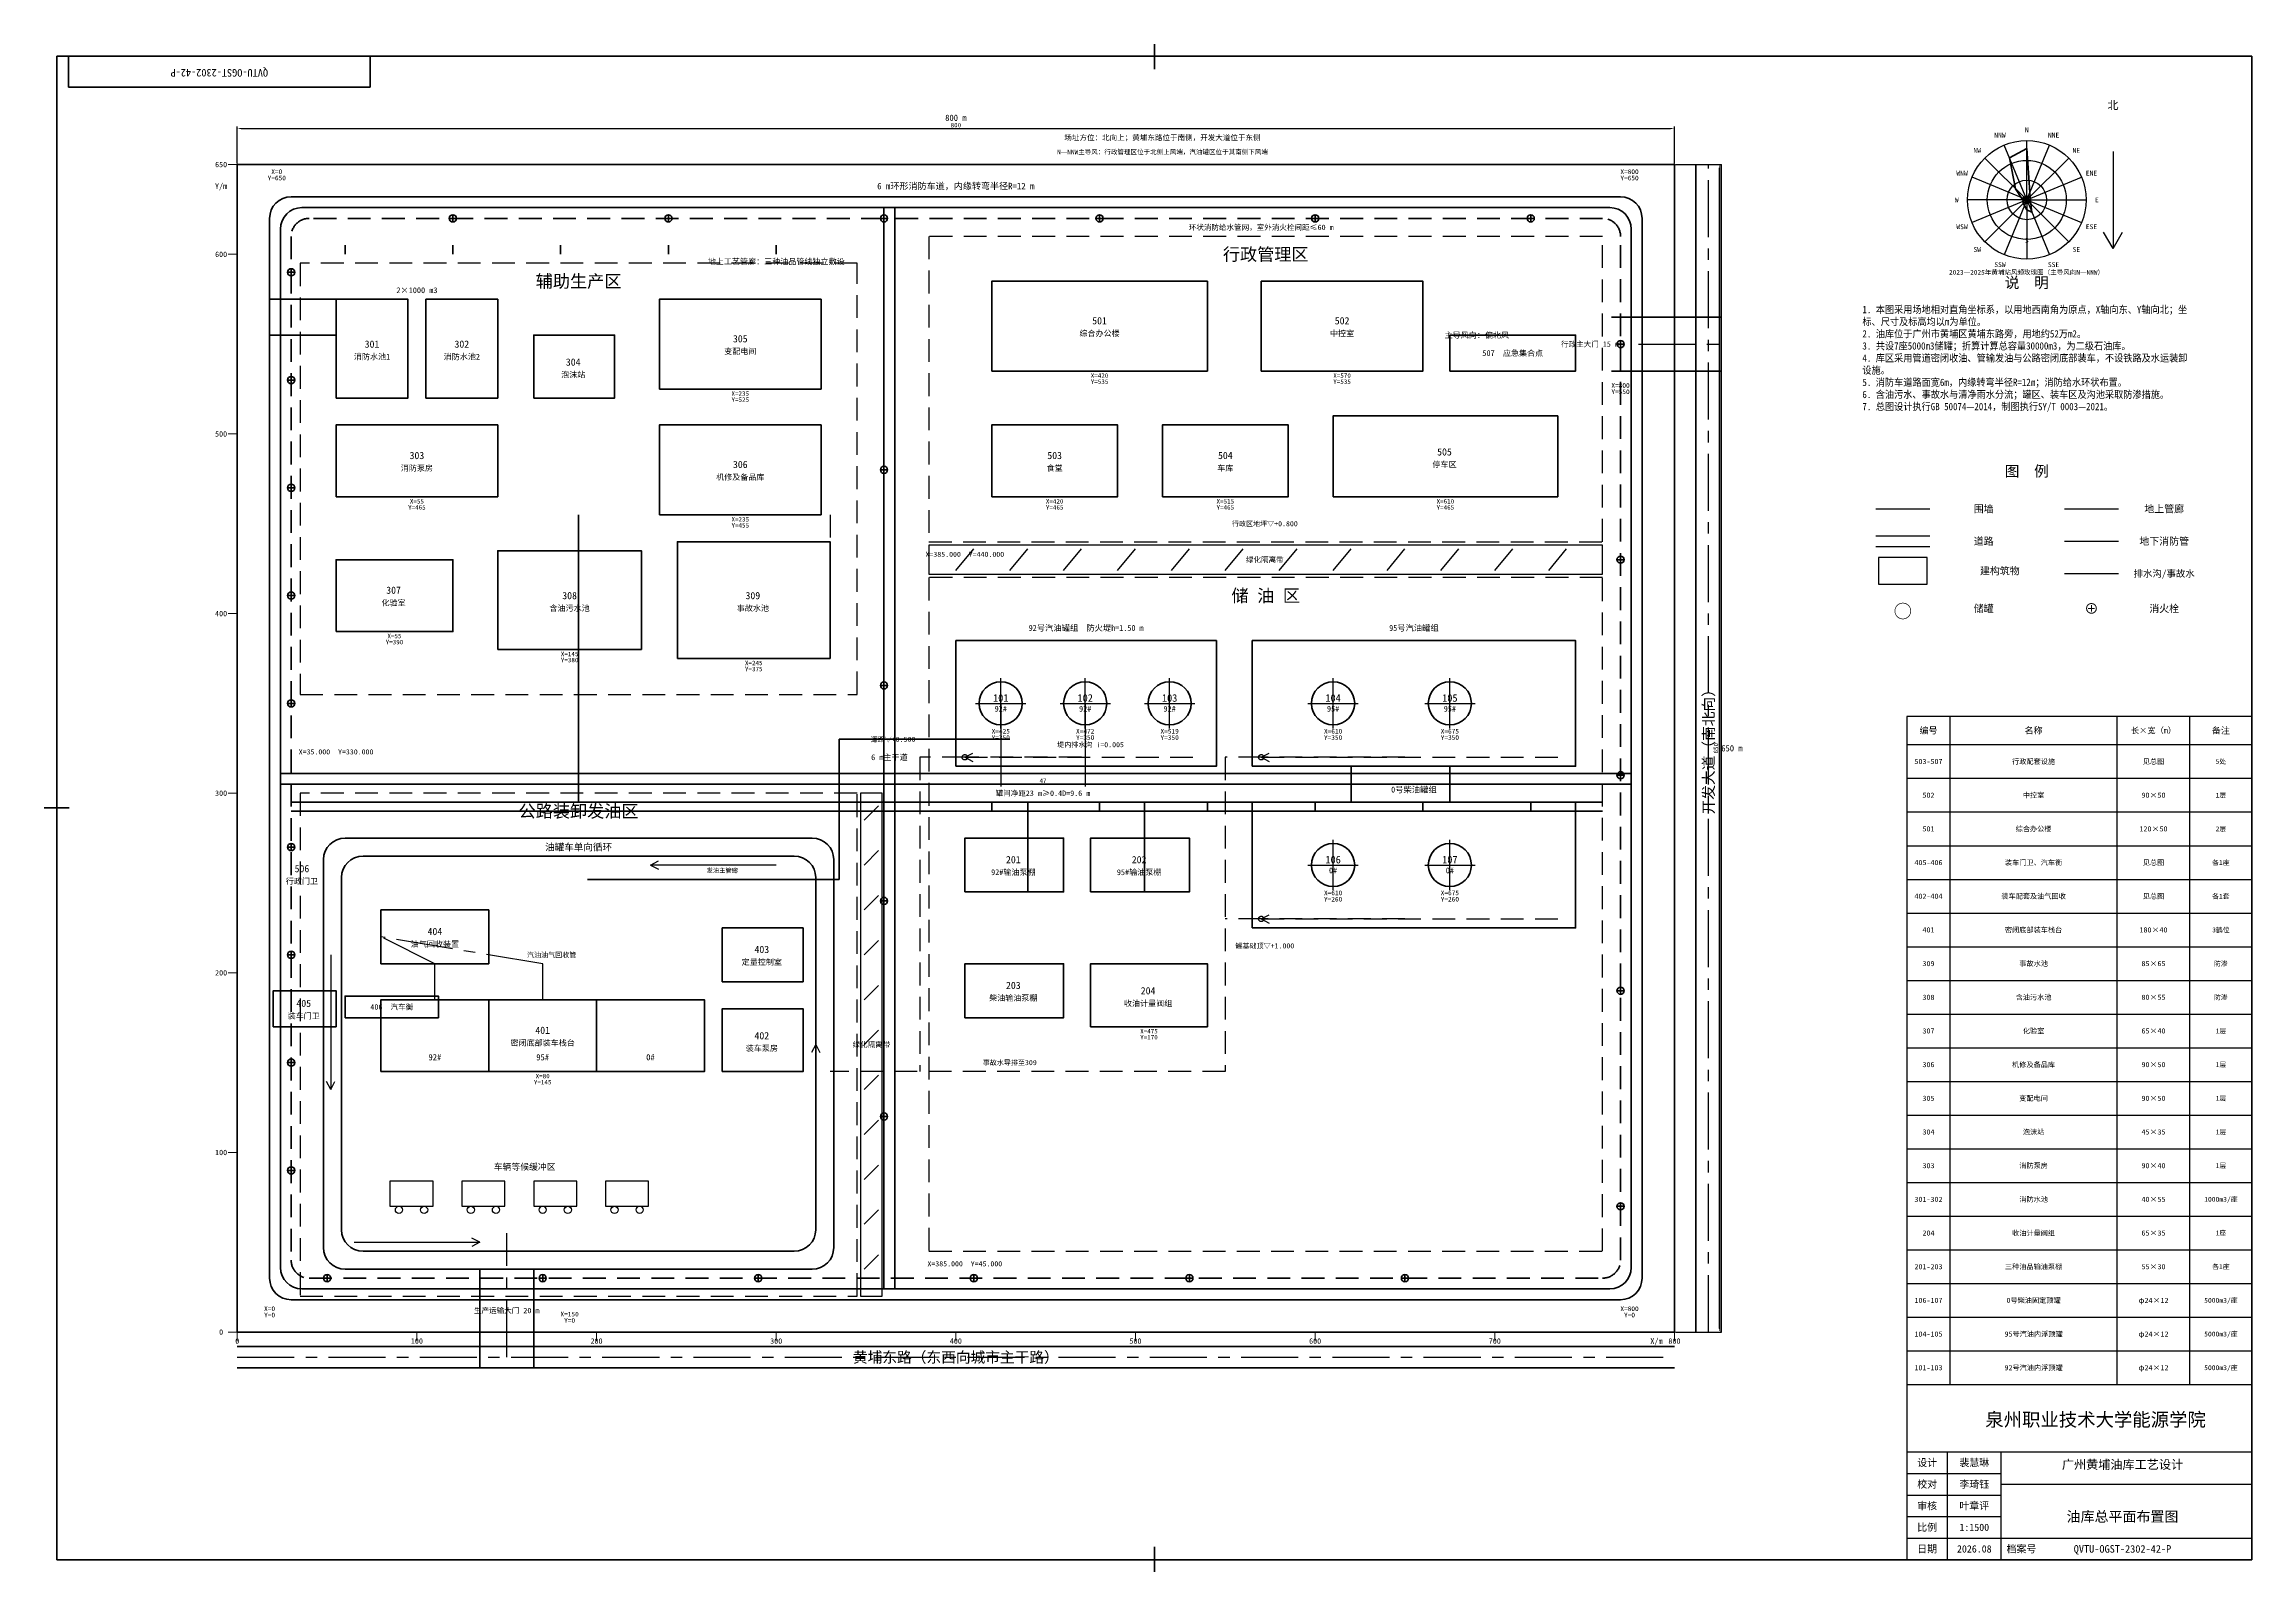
# Model space of a CAD drawing. Header units: millimetres. Extents: x -108 to 1121, y -88 to 762.
import ezdxf
from ezdxf.enums import TextEntityAlignment as Align

# ---------------------------------------------------------------- set-up
doc = ezdxf.new("R2010")
doc.units = ezdxf.units.MM
doc.linetypes.add('CENTER', pattern=[50.8, 31.75, -6.35, 6.35, -6.35])
doc.linetypes.add('DASHED', pattern=[19.05, 12.7, -6.35])
for name, color, linetype, lineweight in [('01-用地红线', 7, 'Continuous', 70), ('02-围墙', 7, 'Continuous', 50), ('03-道路', 7, 'Continuous', 35), ('04-防火堤', 7, 'Continuous', 50), ('05-储罐', 7, 'Continuous', 50), ('06-建构筑物', 7, 'Continuous', 35), ('07-工艺管廊', 7, 'Continuous', 35), ('08-消防管网', 7, 'DASHED', 35), ('09-排水沟', 7, 'DASHED', 25), ('10-文字', 7, 'Continuous', 25), ('11-尺寸', 7, 'Continuous', 25), ('12-箭头', 7, 'Continuous', 25), ('12-风向图', 7, 'Continuous', 25), ('13-中心线', 7, 'CENTER', 25), ('13-图框', 7, 'Continuous', 50), ('14-分区界线', 7, 'DASHED', 25), ('15-消防设施', 7, 'Continuous', 35), ('16-绿化', 7, 'Continuous', 25), ('17-车辆', 7, 'Continuous', 25), ('18-油气管', 7, 'CENTER', 25), ('20-坐标标注', 7, 'Continuous', 18)]:
    doc.layers.add(name, color=color, linetype=linetype, lineweight=lineweight)
doc.styles.add('QVTU-宋体', font='', dxfattribs={"width": 0.9})
doc.styles.add('QVTU-黑体', font='simhei.ttf', dxfattribs={"width": 0.95})
doc.styles.get("Standard").update_dxf_attribs({"font": ''})
doc.styles.get('QVTU-宋体').set_extended_font_data('SimSun')
doc.styles.get('Standard').set_extended_font_data('SimSun')
doc.dimstyles.new('ISO-25', dxfattribs={"dimtxt": 2.5, "dimasz": 2.5, "dimexe": 1.25, "dimexo": 0.625, "dimtad": 1, "dimtxsty": 'Standard', "dimcen": 2.5, "dimadec": 0, "dimazin": 0, "dimtfac": 1, "dimtmove": 0, "dimatfit": 3, "dimfxl": 1, "dimarcsym": 0})

# ---------------------------------------------------------------- blocks, each defined once
blk = doc.blocks.new('*D1')
at = {"layer": '11-尺寸', "color": 0, "lineweight": -2, "transparency": 16777216}
for p, q in [((0, 695.6), (0, 716.2)), ((2.5, 715), (797.5, 715)), ((800, 695.6), (800, 716.2))]:
    blk.add_line(p, q, dxfattribs=at)
at = {"layer": '11-尺寸', "color": 0, "transparency": 16777216}
for points in [[(2.5, 715.4), (2.5, 714.6), (0, 715)], [(797.5, 715.4), (797.5, 714.6), (800, 715)]]:
    blk.add_solid(points, dxfattribs=at)
at = {"layer": 'Defpoints', "color": 0, "transparency": 16777216}
for p in [(800, 715), (0, 695), (800, 695)]:
    blk.add_point(p, dxfattribs=at)
at = {"layer": '11-尺寸', "color": 0, "transparency": 16777216, "insert": (400, 716.9), "char_height": 2.5, "attachment_point": 5}
blk.add_mtext('800', dxfattribs=at)
blk = doc.blocks.new('*D2')
at = {"layer": '11-尺寸', "color": 0, "lineweight": -2, "transparency": 16777216}
for p, q in [((800.6, 695), (826.2, 695)), ((825, 47.5), (825, 692.5)), ((800.6, 45), (826.2, 45))]:
    blk.add_line(p, q, dxfattribs=at)
at = {"layer": '11-尺寸', "color": 0, "transparency": 16777216}
for points in [[(824.6, 692.5), (825.4, 692.5), (825, 695)], [(824.6, 47.5), (825.4, 47.5), (825, 45)]]:
    blk.add_solid(points, dxfattribs=at)
at = {"layer": 'Defpoints', "color": 0, "transparency": 16777216}
for p in [(800, 695), (825, 695), (800, 45)]:
    blk.add_point(p, dxfattribs=at)
at = {"layer": '11-尺寸', "color": 0, "transparency": 16777216, "insert": (823.1, 370), "char_height": 2.5, "attachment_point": 5, "rotation": 90}
blk.add_mtext('650', dxfattribs=at)
blk = doc.blocks.new('*D3')
at = {"layer": '11-尺寸', "color": 0, "lineweight": -2, "transparency": 16777216}
for p, q in [((425, 394.4), (425, 348.8)), ((472, 394.4), (472, 348.8)), ((427.5, 350), (469.5, 350))]:
    blk.add_line(p, q, dxfattribs=at)
at = {"layer": '11-尺寸', "color": 0, "transparency": 16777216}
for points in [[(427.5, 350.4), (427.5, 349.6), (425, 350)], [(469.5, 350.4), (469.5, 349.6), (472, 350)]]:
    blk.add_solid(points, dxfattribs=at)
at = {"layer": 'Defpoints', "color": 0, "transparency": 16777216}
for p in [(425, 395), (472, 395), (472, 350)]:
    blk.add_point(p, dxfattribs=at)
at = {"layer": '11-尺寸', "color": 0, "transparency": 16777216, "insert": (448.5, 351.9), "char_height": 2.5, "attachment_point": 5}
blk.add_mtext('47', dxfattribs=at)

msp = doc.modelspace()

# ---------------------------------------------------------------- linework, layer by layer
at = {"layer": '01-用地红线'}
msp.add_lwpolyline([(0, 45), (800, 45), (800, 695), (0, 695)], close=True, dxfattribs=at)
at = {"layer": '02-围墙'}
for p, q in [((800, 695), (0, 695)), ((0, 695), (0, 610)), ((800, 45), (800, 695)), ((0, 595), (0, 540)), ((0, 520), (0, 45)), ((0, 45), (800, 45))]:
    msp.add_line(p, q, dxfattribs=at)
at = {"layer": '03-道路'}
for p, q in [((812, 45), (812, 695)), ((826, 45), (826, 695)), ((360, 69), (360, 671)), ((366, 69), (366, 671)), ((765, 610), (826, 610)), ((765, 580), (826, 580)), ((24, 356), (776, 356)), ((24, 350), (776, 350)), ((135, 25), (135, 80)), ((165, 25), (165, 80)), ((0, 37), (800, 37)), ((0, 25), (800, 25))]:
    msp.add_line(p, q, dxfattribs=at)
for points in [[(18, 75, 0.41421356), (30, 63), (770, 63, 0.41421356), (782, 75), (782, 665, 0.41421356), (770, 677), (30, 677, 0.41421356), (18, 665)], [(24, 81, 0.41421356), (36, 69), (764, 69, 0.41421356), (776, 81), (776, 659, 0.41421356), (764, 671), (36, 671, 0.41421356), (24, 659)], [(48, 92, 0.41421356), (60, 80), (320, 80, 0.41421356), (332, 92), (332, 308, 0.41421356), (320, 320), (60, 320, 0.41421356), (48, 308)], [(58, 102, 0.41421356), (70, 90), (310, 90, 0.41421356), (322, 102), (322, 298, 0.41421356), (310, 310), (70, 310, 0.41421356), (58, 298)]]:
    msp.add_lwpolyline(points, format="xyb", close=True, dxfattribs=at)
at = {"layer": '04-防火堤'}
for points in [[(400, 360), (545, 360), (545, 430), (400, 430)], [(565, 360), (745, 360), (745, 430), (565, 430)], [(565, 270), (745, 270), (745, 340), (565, 340)]]:
    msp.add_lwpolyline(points, close=True, dxfattribs=at)
at = {"layer": '05-储罐'}
for centre in [(425, 395), (472, 395), (519, 395), (610, 395), (675, 395), (610, 305), (675, 305)]:
    msp.add_circle(centre, 12, dxfattribs=at)
at = {"layer": '06-建构筑物'}
for p, q in [((140, 190), (140, 230)), ((200, 190), (200, 230))]:
    msp.add_line(p, q, dxfattribs=at)
for points in [[(420, 580), (540, 580), (540, 630), (420, 630)], [(570, 580), (660, 580), (660, 630), (570, 630)], [(18, 600), (55, 600), (55, 620), (18, 620)], [(55, 565), (95, 565), (95, 620), (55, 620)], [(105, 565), (145, 565), (145, 620), (105, 620)], [(235, 570), (325, 570), (325, 620), (235, 620)], [(165, 565), (210, 565), (210, 600), (165, 600)], [(675, 580), (745, 580), (745, 600), (675, 600)], [(610, 510), (735, 510), (735, 555), (610, 555)], [(55, 510), (145, 510), (145, 550), (55, 550)], [(235, 500), (325, 500), (325, 550), (235, 550)], [(420, 510), (490, 510), (490, 550), (420, 550)], [(515, 510), (585, 510), (585, 550), (515, 550)], [(145, 425), (225, 425), (225, 480), (145, 480)], [(245, 420), (330, 420), (330, 485), (245, 485)], [(55, 435), (120, 435), (120, 475), (55, 475)], [(405, 290), (460, 290), (460, 320), (405, 320)], [(475, 290), (530, 290), (530, 320), (475, 320)], [(80, 250), (140, 250), (140, 280), (80, 280)], [(270, 240), (315, 240), (315, 270), (270, 270)], [(405, 220), (460, 220), (460, 250), (405, 250)], [(475, 215), (540, 215), (540, 250), (475, 250)], [(20, 215), (55, 215), (55, 235), (20, 235)], [(60, 220), (112, 220), (112, 232), (60, 232)], [(80, 190), (260, 190), (260, 230), (80, 230)], [(270, 190), (315, 190), (315, 225), (270, 225)]]:
    msp.add_lwpolyline(points, close=True, dxfattribs=at)
at = {"layer": '07-工艺管廊'}
for p, q in [((60, 645), (60, 650)), ((120, 645), (120, 650)), ((180, 645), (180, 650)), ((240, 645), (240, 650)), ((300, 645), (300, 650)), ((190, 340), (190, 500)), ((335, 297), (335, 375)), ((335, 375), (430, 375)), ((620, 340), (620, 360)), ((675, 340), (675, 360)), ((30, 340), (760, 340)), ((30, 335), (760, 335)), ((420, 335), (420, 340)), ((440, 340), (440, 290)), ((480, 335), (480, 340)), ((505, 340), (505, 290)), ((540, 335), (540, 340)), ((600, 335), (600, 340)), ((660, 335), (660, 340)), ((720, 335), (720, 340)), ((195, 297), (335, 297))]:
    msp.add_line(p, q, dxfattribs=at)
at = {"layer": '08-消防管网'}
for p, q in [((360, 85), (360, 655)), ((40, 350), (760, 350))]:
    msp.add_line(p, q, dxfattribs=at)
msp.add_lwpolyline([(30, 85, 0.41421356), (40, 75), (760, 75, 0.41421356), (770, 85), (770, 655, 0.41421356), (760, 665), (40, 665, 0.41421356), (30, 655)], format="xyb", close=True, dxfattribs=at)
at = {"layer": '09-排水沟'}
for p, q in [((330, 500), (330, 450)), ((405, 365), (380, 365)), ((380, 365), (380, 190)), ((405, 365), (409.408, 367.36)), ((405, 365), (535, 365)), ((470, 365), (405, 365)), ((405, 365), (409.408, 362.64)), ((570, 365), (550, 365)), ((550, 365), (550, 190)), ((570, 365), (574.408, 367.36)), ((570, 365), (735, 365)), ((650, 365), (570, 365)), ((570, 365), (574.408, 362.64)), ((570, 275), (550, 275)), ((570, 275), (574.408, 277.36)), ((570, 275), (735, 275)), ((650, 275), (570, 275)), ((570, 275), (574.408, 272.64)), ((550, 190), (330, 190))]:
    msp.add_line(p, q, dxfattribs=at)
for centre in [(405, 365), (570, 365), (570, 275)]:
    msp.add_circle(centre, 1.5, dxfattribs=at)
at = {"layer": '10-文字'}
for p, q in [((-100.372, 755.276), (-100.372, -81.724)), ((1108.628, 755.276), (-100.372, 755.276)), ((912.128, 503.276), (942.128, 503.276)), ((1017.128, 503.276), (1047.128, 503.276)), ((912.128, 488.276), (942.128, 488.276)), ((912.128, 482.276), (942.128, 482.276)), ((1017.128, 485.276), (1047.128, 485.276)), ((1017.128, 467.276), (1047.128, 467.276)), ((929.416, 387.776), (929.416, 15.776)), ((1121.416, 387.776), (929.416, 387.776)), ((953.416, 15.776), (953.416, 387.776)), ((1046.416, 15.776), (1046.416, 387.776)), ((1086.916, 15.776), (1086.916, 387.776)), ((1121.416, 15.776), (1121.416, 387.776)), ((929.416, 353.276), (1121.416, 353.276)), ((929.416, 334.526), (1121.416, 334.526)), ((929.416, 315.776), (1121.416, 315.776)), ((929.416, 297.026), (1121.416, 297.026)), ((929.416, 278.276), (1121.416, 278.276)), ((929.416, 259.526), (1121.416, 259.526)), ((929.416, 240.776), (1121.416, 240.776)), ((929.416, 222.026), (1121.416, 222.026)), ((929.416, 203.276), (1121.416, 203.276)), ((929.416, 184.526), (1121.416, 184.526)), ((929.416, 165.776), (1121.416, 165.776)), ((929.416, 147.026), (1121.416, 147.026)), ((929.416, 128.276), (1121.416, 128.276)), ((929.416, 109.526), (1121.416, 109.526)), ((929.416, 90.776), (1121.416, 90.776)), ((929.416, 72.026), (1121.416, 72.026)), ((929.416, 53.276), (1121.416, 53.276)), ((929.416, 34.526), (1121.416, 34.526)), ((929.416, 15.776), (929.416, -81.724)), ((929.416, 15.776), (1121.416, 15.776)), ((929.416, -21.724), (1121.416, -21.724)), ((951.916, -81.724), (951.916, -21.724)), ((981.916, -81.724), (981.916, -21.724)), ((929.416, -33.724), (981.916, -33.724)), ((929.416, -45.724), (981.916, -45.724)), ((981.916, -39.724), (1121.416, -39.724)), ((929.416, -57.724), (981.916, -57.724)), ((929.416, -69.724), (1121.416, -69.724)), ((929.416, -81.724), (1121.416, -81.724))]:
    msp.add_line(p, q, dxfattribs=at)
at = {"layer": '10-文字', "lineweight": 25}
msp.add_line((929.416, 372.026), (1121.416, 372.026), dxfattribs=at)
at = {"layer": '10-文字'}
msp.add_lwpolyline([(913.628, 461.276), (940.628, 461.276), (940.628, 476.276), (913.628, 476.276)], close=True, dxfattribs=at)
at = {"layer": '12-箭头'}
for p, q in [((230, 305), (234.408, 307.36)), ((300, 305), (230, 305)), ((230, 305), (234.408, 302.64)), ((52, 255), (52, 180)), ((322, 205), (319.64, 200.592)), ((322, 135), (322, 205)), ((322, 205), (324.36, 200.592)), ((52, 180), (49.64, 184.408)), ((52, 180), (54.36, 184.408)), ((65, 95), (135, 95)), ((135, 95), (130.592, 97.36)), ((135, 95), (130.592, 92.64))]:
    msp.add_line(p, q, dxfattribs=at)
at = {"layer": '12-风向图'}
for p, q in [((996.128, 675.276), (983.5, 705.764)), ((996.128, 675.276), (996.128, 708.276)), ((996.128, 675.276), (1008.757, 705.764)), ((1044.128, 702.276), (1044.128, 648.276)), ((996.128, 675.276), (972.794, 698.61)), ((996.128, 675.276), (1019.463, 698.61)), ((996.128, 675.276), (965.64, 687.904)), ((996.128, 675.276), (1026.617, 687.904)), ((996.128, 675.276), (963.128, 675.276)), ((996.128, 675.276), (965.64, 662.647)), ((996.128, 675.276), (972.794, 651.941)), ((996.128, 675.276), (983.5, 644.788)), ((996.128, 675.276), (996.128, 642.276)), ((996.128, 675.276), (1008.757, 644.788)), ((996.128, 675.276), (1019.463, 651.941)), ((996.128, 675.276), (1026.617, 662.647)), ((996.128, 675.276), (1029.128, 675.276)), ((1044.128, 648.276), (1038.878, 657.276)), ((1044.128, 648.276), (1049.378, 657.276))]:
    msp.add_line(p, q, dxfattribs=at)
at = {"layer": '12-风向图', "lineweight": 50}
for p, q in [((986.447, 698.65), (996.128, 703.876)), ((996.128, 703.876), (997.812, 679.341)), ((989.906, 681.498), (986.447, 698.65)), ((993.08, 676.539), (989.906, 681.498)), ((993.928, 675.276), (993.08, 676.539)), ((997.812, 679.341), (998.073, 677.22)), ((998.073, 677.22), (998.161, 676.118)), ((998.161, 676.118), (998.328, 675.276)), ((994.096, 674.434), (993.928, 675.276)), ((994.184, 673.331), (994.096, 674.434)), ((994.866, 672.227), (994.184, 673.331)), ((996.128, 669.776), (994.866, 672.227)), ((998.949, 668.467), (996.128, 669.776)), ((998.328, 675.276), (998.161, 674.434)), ((998.161, 674.434), (998.462, 672.942)), ((998.462, 672.942), (998.949, 668.467))]:
    msp.add_line(p, q, dxfattribs=at)
at = {"layer": '12-风向图'}
for radius in [33, 22, 11, 2.25]:
    msp.add_circle((996.128, 675.276), radius, dxfattribs=at)
at = {"layer": '13-中心线'}
for p, q in [((819, 45), (819, 695)), ((780, 595), (826, 595)), ((425, 381), (425, 409)), ((472, 381), (472, 409)), ((519, 381), (519, 409)), ((610, 381), (610, 409)), ((675, 381), (675, 409)), ((411, 395), (439, 395)), ((458, 395), (486, 395)), ((505, 395), (533, 395)), ((596, 395), (624, 395)), ((661, 395), (689, 395)), ((610, 291), (610, 319)), ((675, 291), (675, 319)), ((596, 305), (624, 305)), ((661, 305), (689, 305)), ((150, 31), (150, 100)), ((0, 31), (800, 31))]:
    msp.add_line(p, q, dxfattribs=at)
at = {"layer": '13-图框', "lineweight": 50}
for p, q in [((510.503, 748), (510.503, 762)), ((-107.5, 336.776), (-93.5, 336.776)), ((510.503, -88.5), (510.503, -74.5))]:
    msp.add_line(p, q, dxfattribs=at)
at = {"layer": '13-图框', "lineweight": 70}
for p, q in [((1121.379, 755.276), (-100.372, 755.276)), ((-100.372, 755.276), (-100.372, -81.724)), ((1121.379, -81.724), (1121.379, 755.276)), ((-100.372, -81.724), (1121.379, -81.724))]:
    msp.add_line(p, q, dxfattribs=at)
at = {"layer": '13-图框', "lineweight": 35}
for p, q in [((-94, 738), (-94, 755.276)), ((74, 738), (74, 755.276)), ((-94, 738), (74, 738))]:
    msp.add_line(p, q, dxfattribs=at)
at = {"layer": '14-分区界线'}
for points in [[(385, 485), (760, 485), (760, 655), (385, 655)], [(35, 400), (345, 400), (345, 640), (35, 640)], [(385, 90), (760, 90), (760, 465), (385, 465)], [(35, 65), (345, 65), (345, 345), (35, 345)]]:
    msp.add_lwpolyline(points, close=True, dxfattribs=at)
at = {"layer": '15-消防设施'}
for p, q in [((118, 665), (122, 665)), ((120, 663), (120, 667)), ((238, 665), (242, 665)), ((240, 663), (240, 667)), ((358, 665), (362, 665)), ((360, 663), (360, 667)), ((478, 665), (482, 665)), ((480, 663), (480, 667)), ((598, 665), (602, 665)), ((600, 663), (600, 667)), ((718, 665), (722, 665)), ((720, 663), (720, 667)), ((28, 635), (32, 635)), ((30, 633), (30, 637)), ((768, 595), (772, 595)), ((770, 593), (770, 597)), ((28, 575), (32, 575)), ((30, 573), (30, 577)), ((30, 513), (30, 517)), ((358, 525), (362, 525)), ((360, 523), (360, 527)), ((28, 515), (32, 515)), ((768, 475), (772, 475)), ((770, 473), (770, 477)), ((28, 455), (32, 455)), ((30, 453), (30, 457)), ((360, 403), (360, 407)), ((28, 395), (32, 395)), ((30, 393), (30, 397)), ((358, 405), (362, 405)), ((770, 353), (770, 357)), ((768, 355), (772, 355)), ((28, 315), (32, 315)), ((30, 313), (30, 317)), ((358, 285), (362, 285)), ((360, 283), (360, 287)), ((28, 255), (32, 255)), ((30, 253), (30, 257)), ((768, 235), (772, 235)), ((770, 233), (770, 237)), ((30, 193), (30, 197)), ((28, 195), (32, 195)), ((358, 165), (362, 165)), ((360, 163), (360, 167)), ((30, 133), (30, 137)), ((28, 135), (32, 135)), ((768, 115), (772, 115)), ((770, 113), (770, 117)), ((48, 75), (52, 75)), ((50, 73), (50, 77)), ((168, 75), (172, 75)), ((170, 73), (170, 77)), ((288, 75), (292, 75)), ((290, 73), (290, 77)), ((408, 75), (412, 75)), ((410, 73), (410, 77)), ((528, 75), (532, 75)), ((530, 73), (530, 77)), ((648, 75), (652, 75)), ((650, 73), (650, 77))]:
    msp.add_line(p, q, dxfattribs=at)
for centre in [(120, 665), (240, 665), (360, 665), (480, 665), (600, 665), (720, 665), (30, 635), (770, 595), (30, 575), (30, 515), (360, 525), (770, 475), (30, 455), (360, 405), (30, 395), (770, 355), (30, 315), (360, 285), (30, 255), (770, 235), (30, 195), (360, 165), (30, 135), (770, 115), (50, 75), (170, 75), (290, 75), (410, 75), (530, 75), (650, 75)]:
    msp.add_circle(centre, 2, dxfattribs=at)
at = {"layer": '16-绿化'}
for p, q in [((400, 469), (410, 481)), ((430, 469), (440, 481)), ((460, 469), (470, 481)), ((490, 469), (500, 481)), ((520, 469), (530, 481)), ((550, 469), (560, 481)), ((580, 469), (590, 481)), ((610, 469), (620, 481)), ((640, 469), (650, 481)), ((670, 469), (680, 481)), ((700, 469), (710, 481)), ((730, 469), (740, 481)), ((349, 330), (357, 338)), ((349, 305), (357, 313)), ((349, 280), (357, 288)), ((349, 255), (357, 263)), ((349, 230), (357, 238)), ((349, 205), (357, 213)), ((349, 180), (357, 188)), ((349, 155), (357, 163)), ((349, 130), (357, 138)), ((349, 105), (357, 113)), ((349, 80), (357, 88))]:
    msp.add_line(p, q, dxfattribs=at)
for points in [[(385, 467), (760, 467), (760, 483), (385, 483)], [(347, 65), (359, 65), (359, 345), (347, 345)]]:
    msp.add_lwpolyline(points, close=True, dxfattribs=at)
at = {"layer": '17-车辆'}
for points in [[(85, 115), (109, 115), (109, 129), (85, 129)], [(125, 115), (149, 115), (149, 129), (125, 129)], [(165, 115), (189, 115), (189, 129), (165, 129)], [(205, 115), (229, 115), (229, 129), (205, 129)]]:
    msp.add_lwpolyline(points, close=True, dxfattribs=at)
for centre in [(90, 113), (104, 113), (130, 113), (144, 113), (170, 113), (184, 113), (210, 113), (224, 113)]:
    msp.add_circle(centre, 2, dxfattribs=at)
at = {"layer": '18-油气管'}
for p, q in [((110, 250), (80, 265)), ((170, 250), (80, 265)), ((110, 230), (110, 250)), ((170, 230), (170, 250))]:
    msp.add_line(p, q, dxfattribs=at)
at = {"layer": '20-坐标标注'}
for p, q in [((0, 695), (-5, 695)), ((0, 645), (-5, 645)), ((0, 545), (-5, 545)), ((0, 445), (-5, 445)), ((0, 345), (-5, 345)), ((0, 245), (-5, 245)), ((0, 145), (-5, 145)), ((0, 45), (-5, 45)), ((0, 45), (0, 40)), ((100, 45), (100, 40)), ((200, 45), (200, 40)), ((300, 45), (300, 40)), ((400, 45), (400, 40)), ((500, 45), (500, 40)), ((600, 45), (600, 40)), ((700, 45), (700, 40)), ((800, 45), (800, 40))]:
    msp.add_line(p, q, dxfattribs=at)

# ---------------------------------------------------------------- texts
at = {"layer": '10-文字', "style": 'QVTU-宋体'}
for s, height, rotation, p in [('QVTU-OGST-2302-42-P', 4.2, 180, (-10, 746)), ('开发大道（南北向）', 6, 90, (819, 370))]:
    msp.add_text(s, height=height, rotation=rotation, dxfattribs=at).set_placement(p, align=Align.MIDDLE_CENTER)
at = {"layer": '10-文字'}
for s, height, style, p in [('北', 4.5, 'QVTU-宋体', (1044.1, 728)), ('800 m', 3.5, 'QVTU-宋体', (400, 721)), ('N—NNW主导风：行政管理区位于北侧上风端，汽油罐区位于其南侧下风端', 2.6, 'QVTU-宋体', (515, 702)), ('场址方位：北向上；黄埔东路位于南侧，开发大道位于东侧', 3, 'QVTU-宋体', (515, 710)), ('6 m环形消防车道，内缘转弯半径R=12 m', 3.6, 'QVTU-宋体', (400, 683)), ('环状消防给水管网，室外消火栓间距≤60 m', 3, 'QVTU-宋体', (570, 660)), ('地上工艺管廊：三种油品管线独立敷设', 3.2, 'QVTU-宋体', (300, 641)), ('行政管理区', 7, 'QVTU-黑体', (572.5, 645)), ('辅助生产区', 7, 'QVTU-黑体', (190, 630)), ('2023—2025年黄埔站风频玫瑰图（主导风向N—NNW）', 2.6, 'QVTU-宋体', (996, 635)), ('说  明', 6, 'QVTU-黑体', (996.128, 629.276)), ('2×1000 m3', 3.2, 'QVTU-宋体', (100, 625)), ('综合办公楼', 3.2, 'QVTU-宋体', (480, 601)), ('501', 4, 'QVTU-宋体', (480, 608)), ('中控室', 3.2, 'QVTU-宋体', (615, 601)), ('502', 4, 'QVTU-宋体', (615, 608)), ('消防水池1', 3.2, 'QVTU-宋体', (75, 588)), ('301', 4, 'QVTU-宋体', (75, 595)), ('消防水池2', 3.2, 'QVTU-宋体', (125, 588)), ('302', 4, 'QVTU-宋体', (125, 595)), ('变配电间', 3.2, 'QVTU-宋体', (280, 591)), ('305', 4, 'QVTU-宋体', (280, 598)), ('主导风向：偏北风', 3.2, 'QVTU-宋体', (690, 600)), ('507  应急集合点', 3.2, 'QVTU-宋体', (710, 590)), ('行政主大门 15 m', 3, 'QVTU-宋体', (753, 595)), ('泡沫站', 3.2, 'QVTU-宋体', (187, 578)), ('304', 4, 'QVTU-宋体', (187, 585)), ('303', 4, 'QVTU-宋体', (100, 533)), ('306', 4, 'QVTU-宋体', (280, 528)), ('503', 4, 'QVTU-宋体', (455, 533)), ('504', 4, 'QVTU-宋体', (550, 533)), ('停车区', 3.2, 'QVTU-黑体', (672, 528)), ('505', 4, 'QVTU-宋体', (672, 535)), ('消防泵房', 3.2, 'QVTU-宋体', (100, 526)), ('机修及备品库', 3.2, 'QVTU-宋体', (280, 521)), ('食堂', 3.2, 'QVTU-宋体', (455, 526)), ('车库', 3.2, 'QVTU-宋体', (550, 526)), ('图  例', 6, 'QVTU-黑体', (996.128, 524.276)), ('围墙', 4.05, 'QVTU-宋体', (972.128, 503.276)), ('地上管廊', 4.05, 'QVTU-宋体', (1072.628, 503.276)), ('行政区地坪▽+0.800', 2.8, 'QVTU-宋体', (572, 495)), ('X=385.000  Y=440.000', 2.8, 'QVTU-宋体', (405, 478)), ('道路', 4.05, 'QVTU-宋体', (972.128, 485.276)), ('地下消防管', 4.05, 'QVTU-宋体', (1072.628, 485.276)), ('绿化隔离带', 3, 'QVTU-宋体', (572, 475)), ('建构筑物', 4.05, 'QVTU-宋体', (981.128, 468.776)), ('排水沟/事故水', 3.75, 'QVTU-宋体', (1072.628, 467.276)), ('307', 4, 'QVTU-宋体', (87, 458)), ('308', 4, 'QVTU-宋体', (185, 455)), ('309', 4, 'QVTU-宋体', (287, 455)), ('储 油 区', 7, 'QVTU-黑体', (572.5, 455)), ('化验室', 3.2, 'QVTU-宋体', (87, 451)), ('含油污水池', 3.2, 'QVTU-宋体', (185, 448)), ('事故水池', 3.2, 'QVTU-宋体', (287, 448)), ('○', 7.5, 'QVTU-宋体', (927.128, 446.276)), ('储罐', 4.05, 'QVTU-宋体', (972.128, 447.776)), ('⊕', 6, 'QVTU-宋体', (1032.128, 447.776)), ('消火栓', 4.05, 'QVTU-宋体', (1072.628, 447.776)), ('92号汽油罐组  防火堤h=1.50 m', 3.3, 'QVTU-宋体', (472.5, 437)), ('95号汽油罐组', 3.3, 'QVTU-宋体', (655, 437)), ('101', 4.2, 'QVTU-宋体', (425, 398)), ('92#', 3.2, 'QVTU-宋体', (425, 392)), ('102', 4.2, 'QVTU-宋体', (472, 398)), ('92#', 3.2, 'QVTU-宋体', (472, 392)), ('103', 4.2, 'QVTU-宋体', (519, 398)), ('92#', 3.2, 'QVTU-宋体', (519, 392)), ('104', 4.2, 'QVTU-宋体', (610, 398)), ('95#', 3.2, 'QVTU-宋体', (610, 392)), ('105', 4.2, 'QVTU-宋体', (675, 398)), ('95#', 3.2, 'QVTU-宋体', (675, 392)), ('编号', 3.6, 'QVTU-黑体', (941.416, 379.901)), ('名称', 3.6, 'QVTU-黑体', (999.916, 379.901)), ('长×宽（m）', 3.3, 'QVTU-黑体', (1066.666, 379.901)), ('备注', 3.6, 'QVTU-黑体', (1104.166, 379.901)), ('X=35.000  Y=330.000', 2.8, 'QVTU-宋体', (55, 368)), ('道路▽+0.500', 2.8, 'QVTU-宋体', (365, 375)), ('堤内排水沟 i=0.005', 2.8, 'QVTU-宋体', (475, 372)), ('650 m', 3.5, 'QVTU-宋体', (832, 370)), ('6 m主干道', 3.2, 'QVTU-宋体', (363, 365)), ('503-507', 2.85, 'QVTU-宋体', (941.416, 362.651)), ('行政配套设施', 2.85, 'QVTU-宋体', (999.916, 362.651)), ('见总图', 2.85, 'QVTU-宋体', (1066.666, 362.651)), ('5处', 2.7, 'QVTU-宋体', (1104.166, 362.651)), ('罐间净距23 m≥0.4D=9.6 m', 3, 'QVTU-宋体', (448.5, 345)), ('0号柴油罐组', 3.3, 'QVTU-宋体', (655, 347)), ('502', 2.85, 'QVTU-宋体', (941.416, 343.901)), ('中控室', 2.85, 'QVTU-宋体', (999.916, 343.901)), ('90×50', 2.85, 'QVTU-宋体', (1066.666, 343.901)), ('1层', 2.7, 'QVTU-宋体', (1104.166, 343.901)), ('公路装卸发油区', 7, 'QVTU-黑体', (190, 335)), ('501', 2.85, 'QVTU-宋体', (941.416, 325.151)), ('综合办公楼', 2.85, 'QVTU-宋体', (999.916, 325.151)), ('120×50', 2.85, 'QVTU-宋体', (1066.666, 325.151)), ('2层', 2.7, 'QVTU-宋体', (1104.166, 325.151)), ('油罐车单向循环', 3.8, 'QVTU-宋体', (190, 315)), ('201', 4, 'QVTU-宋体', (432, 308)), ('202', 4, 'QVTU-宋体', (502, 308)), ('106', 4.2, 'QVTU-宋体', (610, 308)), ('107', 4.2, 'QVTU-宋体', (675, 308)), ('405-406', 2.85, 'QVTU-宋体', (941.416, 306.401)), ('装车门卫、汽车衡', 2.85, 'QVTU-宋体', (999.916, 306.401)), ('见总图', 2.85, 'QVTU-宋体', (1066.666, 306.401)), ('各1座', 2.7, 'QVTU-宋体', (1104.166, 306.401)), ('行政门卫', 3.2, 'QVTU-宋体', (36, 296)), ('506', 4, 'QVTU-宋体', (36, 303)), ('发油主管廊', 2.5, 'QVTU-宋体', (270, 302)), ('92#输油泵棚', 3.2, 'QVTU-宋体', (432, 301)), ('95#输油泵棚', 3.2, 'QVTU-宋体', (502, 301)), ('0#', 3.2, 'QVTU-宋体', (610, 302)), ('0#', 3.2, 'QVTU-宋体', (675, 302)), ('402-404', 2.85, 'QVTU-宋体', (941.416, 287.651)), ('装车配套及油气回收', 2.85, 'QVTU-宋体', (999.916, 287.651)), ('见总图', 2.85, 'QVTU-宋体', (1066.666, 287.651)), ('各1套', 2.7, 'QVTU-宋体', (1104.166, 287.651)), ('密闭底部装车栈台', 2.85, 'QVTU-宋体', (999.916, 268.901)), ('3鹤位', 2.7, 'QVTU-宋体', (1104.166, 268.901)), ('油气回收装置', 3.2, 'QVTU-宋体', (110, 261)), ('404', 4, 'QVTU-宋体', (110, 268)), ('403', 4, 'QVTU-宋体', (292, 258)), ('罐基础顶▽+1.000', 2.8, 'QVTU-宋体', (572, 260)), ('401', 2.85, 'QVTU-宋体', (941.416, 268.901)), ('180×40', 2.85, 'QVTU-宋体', (1066.666, 268.901)), ('汽油油气回收管', 2.8, 'QVTU-宋体', (175, 255)), ('定量控制室', 3.2, 'QVTU-宋体', (292, 251)), ('309', 2.85, 'QVTU-宋体', (941.416, 250.151)), ('事故水池', 2.85, 'QVTU-宋体', (999.916, 250.151)), ('85×65', 2.85, 'QVTU-宋体', (1066.666, 250.151)), ('防渗', 2.7, 'QVTU-宋体', (1104.166, 250.151)), ('203', 4, 'QVTU-宋体', (432, 238)), ('204', 4, 'QVTU-宋体', (507, 235)), ('装车门卫', 3.2, 'QVTU-宋体', (37, 221)), ('405', 4, 'QVTU-宋体', (37, 228)), ('406  汽车衡', 3, 'QVTU-宋体', (86, 226)), ('柴油输油泵棚', 3.2, 'QVTU-宋体', (432, 231)), ('收油计量阀组', 3.2, 'QVTU-宋体', (507, 228)), ('308', 2.85, 'QVTU-宋体', (941.416, 231.401)), ('含油污水池', 2.85, 'QVTU-宋体', (999.916, 231.401)), ('80×55', 2.85, 'QVTU-宋体', (1066.666, 231.401)), ('防渗', 2.7, 'QVTU-宋体', (1104.166, 231.401)), ('401', 4, 'QVTU-宋体', (170, 213)), ('402', 4, 'QVTU-宋体', (292, 210)), ('307', 2.85, 'QVTU-宋体', (941.416, 212.651)), ('化验室', 2.85, 'QVTU-宋体', (999.916, 212.651)), ('65×40', 2.85, 'QVTU-宋体', (1066.666, 212.651)), ('1层', 2.7, 'QVTU-宋体', (1104.166, 212.651)), ('92#', 3.5, 'QVTU-宋体', (110, 198)), ('密闭底部装车栈台', 3.2, 'QVTU-宋体', (170, 206)), ('95#', 3.5, 'QVTU-宋体', (170, 198)), ('0#', 3.5, 'QVTU-宋体', (230, 198)), ('装车泵房', 3.2, 'QVTU-宋体', (292, 203)), ('绿化隔离带', 3, 'QVTU-宋体', (353, 205)), ('事故水导排至309', 2.8, 'QVTU-宋体', (430, 195)), ('306', 2.85, 'QVTU-宋体', (941.416, 193.901)), ('机修及备品库', 2.85, 'QVTU-宋体', (999.916, 193.901)), ('90×50', 2.85, 'QVTU-宋体', (1066.666, 193.901)), ('1层', 2.7, 'QVTU-宋体', (1104.166, 193.901)), ('305', 2.85, 'QVTU-宋体', (941.416, 175.151)), ('变配电间', 2.85, 'QVTU-宋体', (999.916, 175.151)), ('90×50', 2.85, 'QVTU-宋体', (1066.666, 175.151)), ('1层', 2.7, 'QVTU-宋体', (1104.166, 175.151)), ('304', 2.85, 'QVTU-宋体', (941.416, 156.401)), ('泡沫站', 2.85, 'QVTU-宋体', (999.916, 156.401)), ('45×35', 2.85, 'QVTU-宋体', (1066.666, 156.401)), ('1层', 2.7, 'QVTU-宋体', (1104.166, 156.401)), ('车辆等候缓冲区', 3.5, 'QVTU-黑体', (160, 137)), ('303', 2.85, 'QVTU-宋体', (941.416, 137.651)), ('消防泵房', 2.85, 'QVTU-宋体', (999.916, 137.651)), ('90×40', 2.85, 'QVTU-宋体', (1066.666, 137.651)), ('1层', 2.7, 'QVTU-宋体', (1104.166, 137.651)), ('301-302', 2.85, 'QVTU-宋体', (941.416, 118.901)), ('消防水池', 2.85, 'QVTU-宋体', (999.916, 118.901)), ('40×55', 2.85, 'QVTU-宋体', (1066.666, 118.901)), ('1000m3/座', 2.7, 'QVTU-宋体', (1104.166, 118.901)), ('204', 2.85, 'QVTU-宋体', (941.416, 100.151)), ('收油计量阀组', 2.85, 'QVTU-宋体', (999.916, 100.151)), ('65×35', 2.85, 'QVTU-宋体', (1066.666, 100.151)), ('1座', 2.7, 'QVTU-宋体', (1104.166, 100.151)), ('X=385.000  Y=45.000', 2.8, 'QVTU-宋体', (405, 83)), ('201-203', 2.85, 'QVTU-宋体', (941.416, 81.401)), ('三种油品输油泵棚', 2.85, 'QVTU-宋体', (999.916, 81.401)), ('55×30', 2.85, 'QVTU-宋体', (1066.666, 81.401)), ('各1座', 2.7, 'QVTU-宋体', (1104.166, 81.401)), ('106-107', 2.85, 'QVTU-宋体', (941.416, 62.651)), ('0号柴油固定顶罐', 2.85, 'QVTU-宋体', (999.916, 62.651)), ('φ24×12', 2.85, 'QVTU-宋体', (1066.666, 62.651)), ('5000m3/座', 2.7, 'QVTU-宋体', (1104.166, 62.651)), ('生产运输大门 20 m', 3, 'QVTU-宋体', (150, 57)), ('104-105', 2.85, 'QVTU-宋体', (941.416, 43.901)), ('95号汽油内浮顶罐', 2.85, 'QVTU-宋体', (999.916, 43.901)), ('φ24×12', 2.85, 'QVTU-宋体', (1066.666, 43.901)), ('5000m3/座', 2.7, 'QVTU-宋体', (1104.166, 43.901)), ('黄埔东路（东西向城市主干路）', 6, 'QVTU-宋体', (400, 31)), ('101-103', 2.85, 'QVTU-宋体', (941.416, 25.151)), ('92号汽油内浮顶罐', 2.85, 'QVTU-宋体', (999.916, 25.151)), ('φ24×12', 2.85, 'QVTU-宋体', (1066.666, 25.151)), ('5000m3/座', 2.7, 'QVTU-宋体', (1104.166, 25.151)), ('泉州职业技术大学能源学院', 7.5, 'QVTU-黑体', (1034.416, -3.724)), ('设计', 4.05, 'QVTU-宋体', (940.666, -27.724)), ('裴慧琳', 4.05, 'QVTU-宋体', (966.916, -27.724)), ('广州黄埔油库工艺设计', 4.95, 'QVTU-宋体', (1049.416, -28.726)), ('校对', 4.05, 'QVTU-宋体', (940.666, -39.724)), ('审核', 4.05, 'QVTU-宋体', (940.666, -51.724)), ('李琦钰', 4.05, 'QVTU-宋体', (966.916, -39.724)), ('叶章评', 4.05, 'QVTU-宋体', (966.916, -51.724)), ('比例', 4.05, 'QVTU-宋体', (940.666, -63.724)), ('油库总平面布置图', 5.7, 'QVTU-黑体', (1049.416, -57.724)), ('日期', 4.05, 'QVTU-宋体', (940.666, -75.724)), ('1:1500', 4.05, 'QVTU-宋体', (966.916, -63.724)), ('档案号', 4.05, 'QVTU-宋体', (993.166, -75.724)), ('QVTU-OGST-2302-42-P', 4.2, 'QVTU-宋体', (1049.416, -75.724)), ('2026.08', 4.05, 'QVTU-宋体', (966.916, -75.724))]:
    msp.add_text(s, height=height, dxfattribs=dict(at, style=style)).set_placement(p, align=Align.MIDDLE_CENTER)
at = {"layer": '10-文字', "insert": (904.628, 616.276), "char_height": 4.05, "width": 183, "attachment_point": 1, "style": 'QVTU-宋体'}
msp.add_mtext('1. 本图采用场地相对直角坐标系，以用地西南角为原点，X轴向东、Y轴向北；坐标、尺寸及标高均以m为单位。\\P2. 油库位于广州市黄埔区黄埔东路旁，用地约52万m2。\\P3. 共设7座5000m3储罐；折算计算总容量30000m3，为二级石油库。\\P4. 库区采用管道密闭收油、管输发油与公路密闭底部装车，不设铁路及水运装卸设施。\\P5. 消防车道路面宽6m，内缘转弯半径R=12m；消防给水环状布置。\\P6. 含油污水、事故水与清净雨水分流；罐区、装车区及沟池采取防渗措施。\\P7. 总图设计执行GB 50074—2014，制图执行SY/T 0003—2021。', dxfattribs=at)
at = {"layer": '12-风向图', "style": 'QVTU-宋体'}
for s, p in [('N', (996.128, 714.276)), ('NW', (968.551, 702.853)), ('NNW', (981.204, 711.307)), ('NNE', (1011.053, 711.307)), ('NE', (1023.706, 702.853)), ('WNW', (960.097, 690.2)), ('ENE', (1032.16, 690.2)), ('W', (957.128, 675.276)), ('E', (1035.128, 675.276)), ('WSW', (960.097, 660.351)), ('S', (996.128, 652.776)), ('ESE', (1032.16, 660.351)), ('SW', (968.551, 647.699)), ('SSW', (981.204, 639.245)), ('SSE', (1011.053, 639.245)), ('SE', (1023.706, 647.699))]:
    msp.add_text(s, height=2.7, dxfattribs=at).set_placement(p, align=Align.MIDDLE_CENTER)
at = {"layer": '20-坐标标注', "style": 'QVTU-宋体'}
for s, height, p in [('650', 3, (-9, 695)), ('Y=650', 2.6, (22, 687.49)), ('X=0', 2.6, (22, 691)), ('Y=650', 2.6, (775, 687.49)), ('X=800', 2.6, (775, 691)), ('Y/m', 3.2, (-9, 683)), ('600', 3, (-9, 645)), ('X=420', 2.5, (480, 577.5)), ('X=570', 2.5, (615, 577.5)), ('Y=525', 2.5, (280, 564.125)), ('X=235', 2.5, (280, 567.5)), ('Y=535', 2.5, (480, 574.125)), ('Y=535', 2.5, (615, 574.125)), ('Y=550', 2.6, (770, 568.49)), ('X=800', 2.6, (770, 572)), ('500', 3, (-9, 545)), ('Y=465', 2.5, (100, 504.125)), ('X=55', 2.5, (100, 507.5)), ('Y=465', 2.5, (455, 504.125)), ('X=420', 2.5, (455, 507.5)), ('Y=465', 2.5, (550, 504.125)), ('X=515', 2.5, (550, 507.5)), ('Y=465', 2.5, (672.5, 504.125)), ('X=610', 2.5, (672.5, 507.5)), ('Y=455', 2.5, (280, 494.125)), ('X=235', 2.5, (280, 497.5)), ('400', 3, (-9, 445)), ('Y=390', 2.5, (87.5, 429.125)), ('X=55', 2.5, (87.5, 432.5)), ('Y=380', 2.5, (185, 419.125)), ('X=145', 2.5, (185, 422.5)), ('X=245', 2.5, (287.5, 417.5)), ('Y=375', 2.5, (287.5, 414.125)), ('Y=350', 2.6, (425, 375.99)), ('X=425', 2.6, (425, 379.5)), ('Y=350', 2.6, (472, 375.99)), ('X=472', 2.6, (472, 379.5)), ('Y=350', 2.6, (519, 375.99)), ('X=519', 2.6, (519, 379.5)), ('Y=350', 2.6, (610, 375.99)), ('X=610', 2.6, (610, 379.5)), ('Y=350', 2.6, (675, 375.99)), ('X=675', 2.6, (675, 379.5)), ('300', 3, (-9, 345)), ('Y=260', 2.6, (610, 285.99)), ('X=610', 2.6, (610, 289.5)), ('Y=260', 2.6, (675, 285.99)), ('X=675', 2.6, (675, 289.5)), ('200', 3, (-9, 245)), ('Y=170', 2.5, (507.5, 209.125)), ('X=475', 2.5, (507.5, 212.5)), ('Y=145', 2.5, (170, 184.125)), ('X=80', 2.5, (170, 187.5)), ('100', 3, (-9, 145)), ('Y=0', 2.6, (18, 54.49)), ('X=0', 2.6, (18, 58)), ('X=150', 2.6, (185, 55)), ('Y=0', 2.6, (185, 51.49)), ('X=800', 2.6, (775, 58)), ('Y=0', 2.6, (775, 54.49)), ('0', 3, (-9, 45)), ('0', 3, (0, 40)), ('100', 3, (100, 40)), ('200', 3, (200, 40)), ('300', 3, (300, 40)), ('400', 3, (400, 40)), ('500', 3, (500, 40)), ('600', 3, (600, 40)), ('700', 3, (700, 40)), ('X/m', 3.2, (790, 40)), ('800', 3, (800, 40))]:
    msp.add_text(s, height=height, dxfattribs=at).set_placement(p, align=Align.MIDDLE_CENTER)

# ---------------------------------------------------------------- dimensions: what is measured, and where the dimension line sits
at = {"layer": '11-尺寸'}
for p1, p2, distance, picture, middle in [((0, 695), (800, 695), 20, '*D1', (400, 716.875)), ((800, 45), (800, 695), -25, '*D2', (823.125, 370)), ((425, 395), (472, 395), -45, '*D3', (448.5, 351.875))]:
    dim = msp.add_aligned_dim(p1=p1, p2=p2, distance=distance, dimstyle='ISO-25', dxfattribs=at)
    dim.commit()
    dim.dimension.update_dxf_attribs({"geometry": picture, "text_midpoint": middle})

doc.saveas('drawing.dxf')
